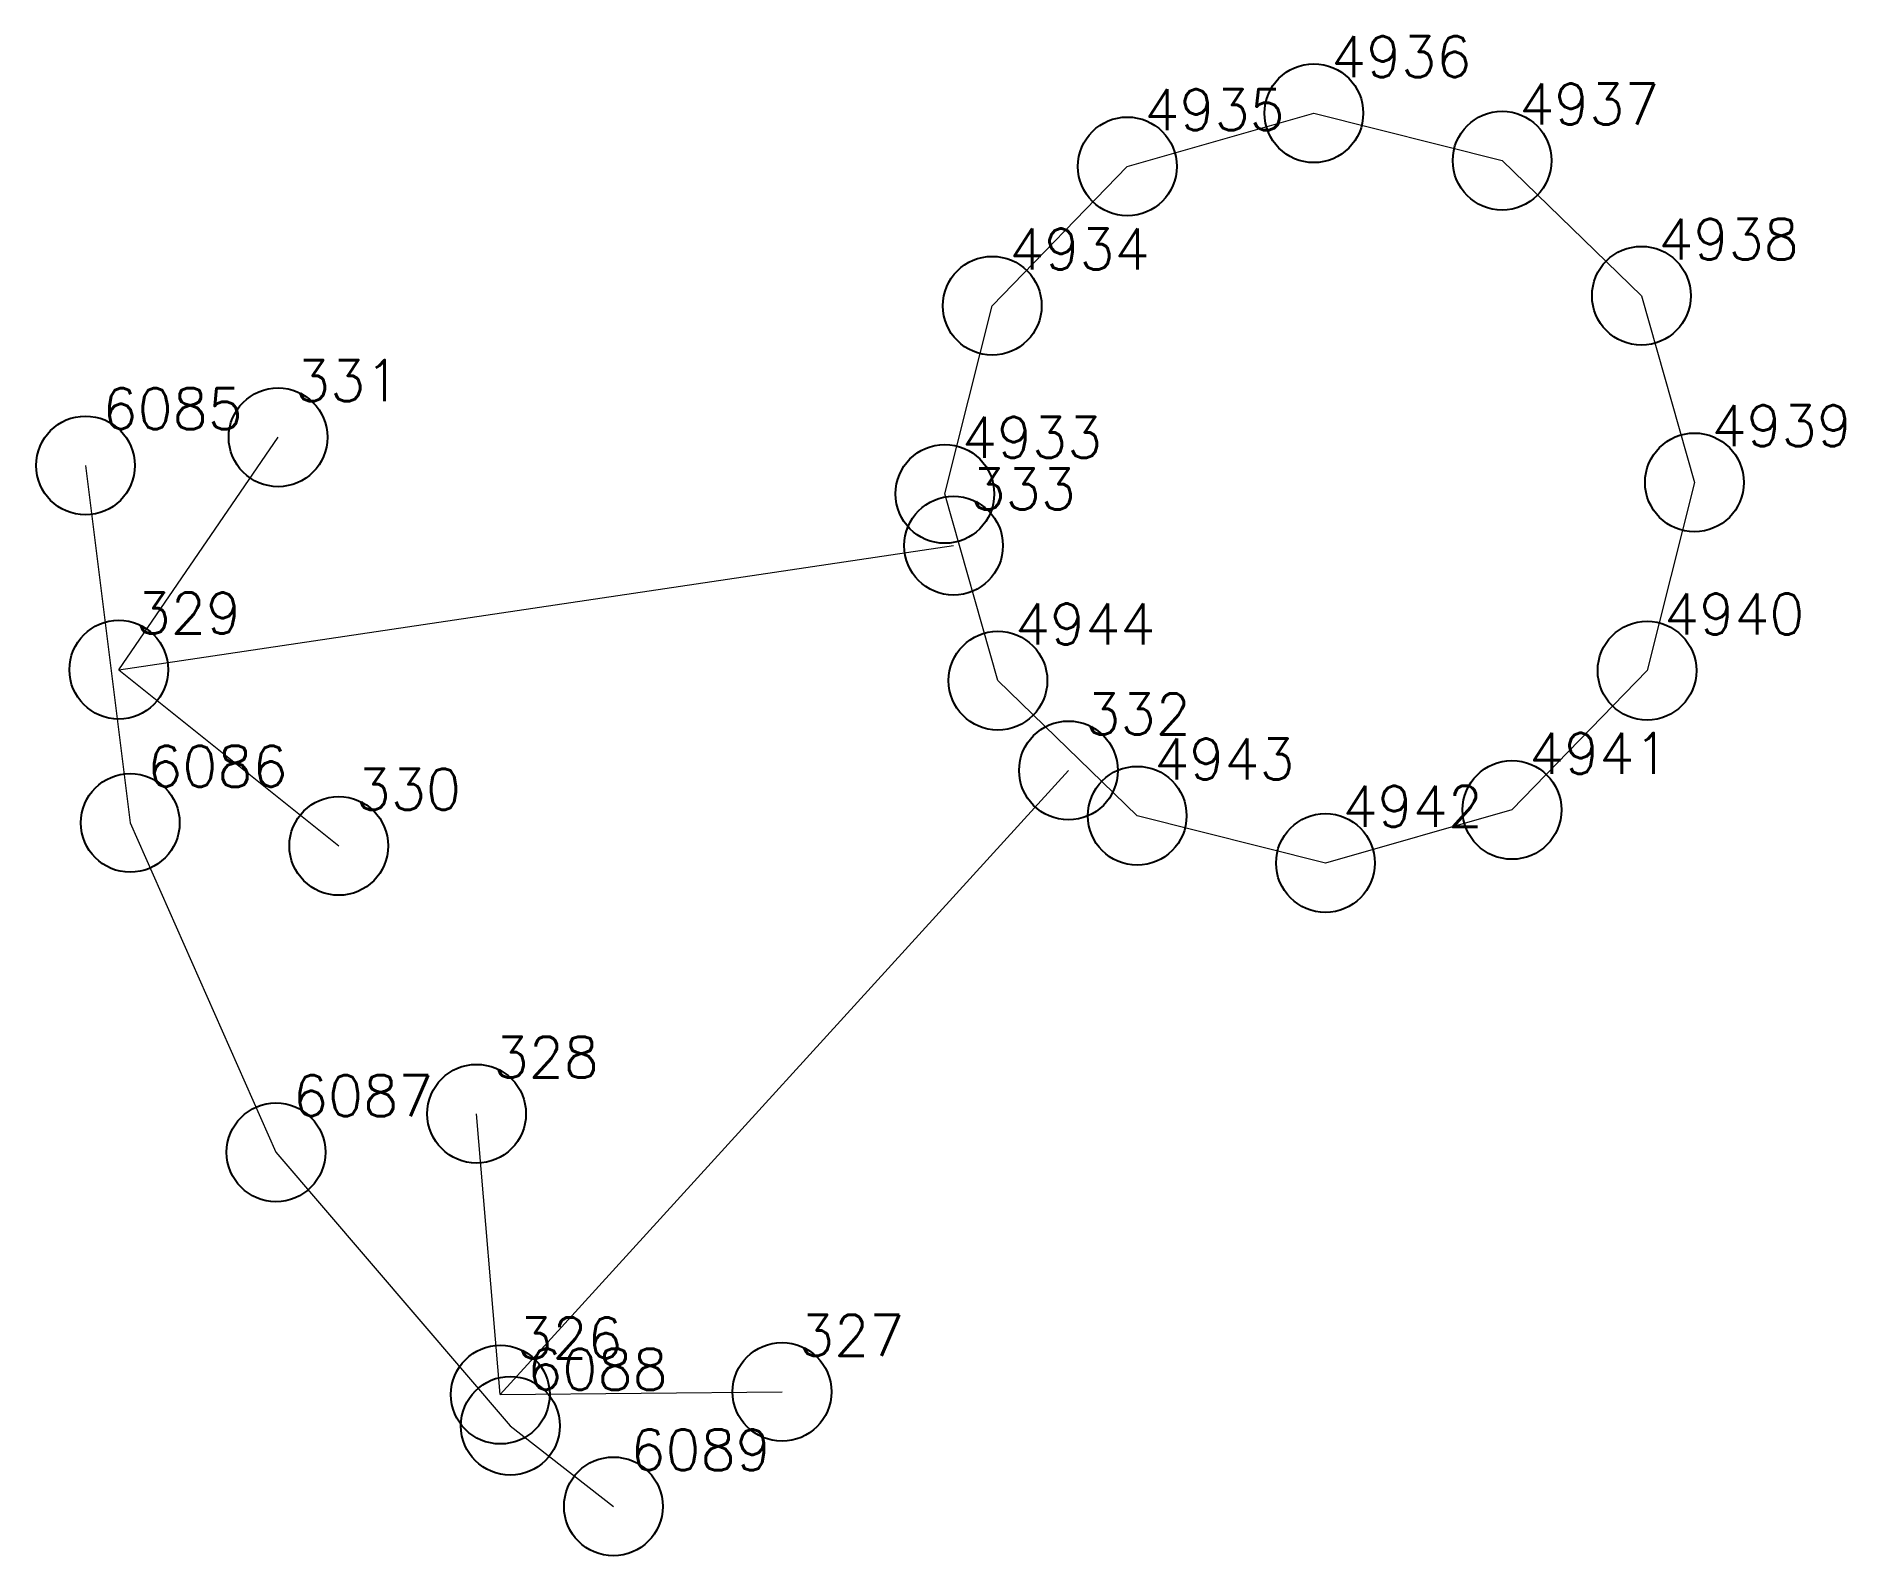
# Model space of a CAD drawing. Extents: x 1391501 to 1398271, y 354915 to 360782.
# Drawn here: x 1394144.65 to 1394158.39, y 359348.29 to 359359.84 of the extents above; entities that cross this region are included whole.
import ezdxf

# ---------------------------------------------------------------- set-up
doc = ezdxf.new("R2010")
doc.units = 0
doc.header["$PDMODE"] = 33
doc.header["$PDSIZE"] = 0.75
doc.layers.add('12 - ценные элементы визуального восприятия территории', color=7, linetype='Continuous')
doc.styles.get("Standard").update_dxf_attribs({"font": 'simplex.shx'})

msp = doc.modelspace()

# ---------------------------------------------------------------- texts
at = {"color": 7}
for s, p in [('4936', (1394154.49, 359359.524)), ('4935', (1394153.072, 359359.121)), ('4937', (1394155.919, 359359.164)), ('4938', (1394156.977, 359358.138)), ('4934', (1394152.046, 359358.063)), ('4939', (1394157.38, 359356.721)), ('4933', (1394151.686, 359356.633)), ('4944', (1394152.089, 359355.216)), ('4940', (1394157.02, 359355.291)), ('4941', (1394155.994, 359354.233)), ('4943', (1394153.147, 359354.19)), ('4942', (1394154.577, 359353.83))]:
    msp.add_text(s, height=0.3111, dxfattribs=at).set_placement(p)
at = {"layer": '12 - ценные элементы визуального восприятия территории', "color": 7}
for s, p in [('331', (1394146.621, 359357.064)), ('6085', (1394145.158, 359356.85)), ('333', (1394151.752, 359356.241)), ('329', (1394145.411, 359355.298)), ('332', (1394152.625, 359354.533)), ('6086', (1394145.498, 359354.135)), ('330', (1394147.082, 359353.961)), ('328', (1394148.129, 359351.926)), ('6087', (1394146.605, 359351.633)), ('326', (1394148.309, 359349.794)), ('327', (1394150.449, 359349.814)), ('6088', (1394148.385, 359349.556)), ('6089', (1394149.168, 359348.944))]:
    msp.add_text(s, height=0.3111, dxfattribs=at).set_placement(p)

# ---------------------------------------------------------------- linework, layer by layer
for p in [(1394154.36, 359359.25), (1394152.943, 359358.846), (1394155.79, 359358.89), (1394151.917, 359357.788), (1394156.848, 359357.864), (1394157.251, 359356.446), (1394151.557, 359356.359), (1394156.891, 359355.017), (1394151.96, 359354.941), (1394153.018, 359353.915), (1394155.865, 359353.959), (1394154.448, 359353.556)]:
    msp.add_point(p)
at = {"layer": '12 - ценные элементы визуального восприятия территории', "color": 7, "lineweight": 20}
msp.add_lwpolyline([(1394151.557, 359356.359), (1394151.917, 359357.788), (1394152.943, 359358.846), (1394154.36, 359359.25), (1394155.79, 359358.89), (1394156.848, 359357.864), (1394157.251, 359356.446), (1394156.891, 359355.017), (1394155.865, 359353.959), (1394154.448, 359353.556), (1394153.018, 359353.915), (1394151.96, 359354.941), (1394151.557, 359356.359)], close=True, dxfattribs=at)
for points in [[(1394145.282, 359355.024), (1394146.492, 359356.789)], [(1394145.029, 359356.575), (1394145.369, 359353.861), (1394146.476, 359351.359), (1394148.256, 359349.282), (1394149.039, 359348.67)], [(1394145.282, 359355.024), (1394151.623, 359355.966)], [(1394145.282, 359355.024), (1394146.953, 359353.686)], [(1394148.18, 359349.519), (1394152.496, 359354.259)], [(1394148.18, 359349.519), (1394148, 359351.652)], [(1394148.18, 359349.519), (1394150.32, 359349.54)]]:
    msp.add_lwpolyline(points, dxfattribs=at)
at = {"layer": '12 - ценные элементы визуального восприятия территории'}
for p in [(1394146.492, 359356.789), (1394145.029, 359356.575), (1394151.623, 359355.966), (1394145.282, 359355.024), (1394152.496, 359354.259), (1394145.369, 359353.861), (1394146.953, 359353.686), (1394148, 359351.652), (1394146.476, 359351.359), (1394148.18, 359349.519), (1394150.32, 359349.54), (1394148.256, 359349.282), (1394149.039, 359348.67)]:
    msp.add_point(p, dxfattribs=at)

msp.set_redraw_order([(e.dxf.handle, doc.entitydb.next_handle()) for e in msp.query("TEXT MTEXT ATTDEF DIMENSION ARC_DIMENSION")])  # texts and dimensions are drawn at this point

doc.saveas('drawing.dxf')
